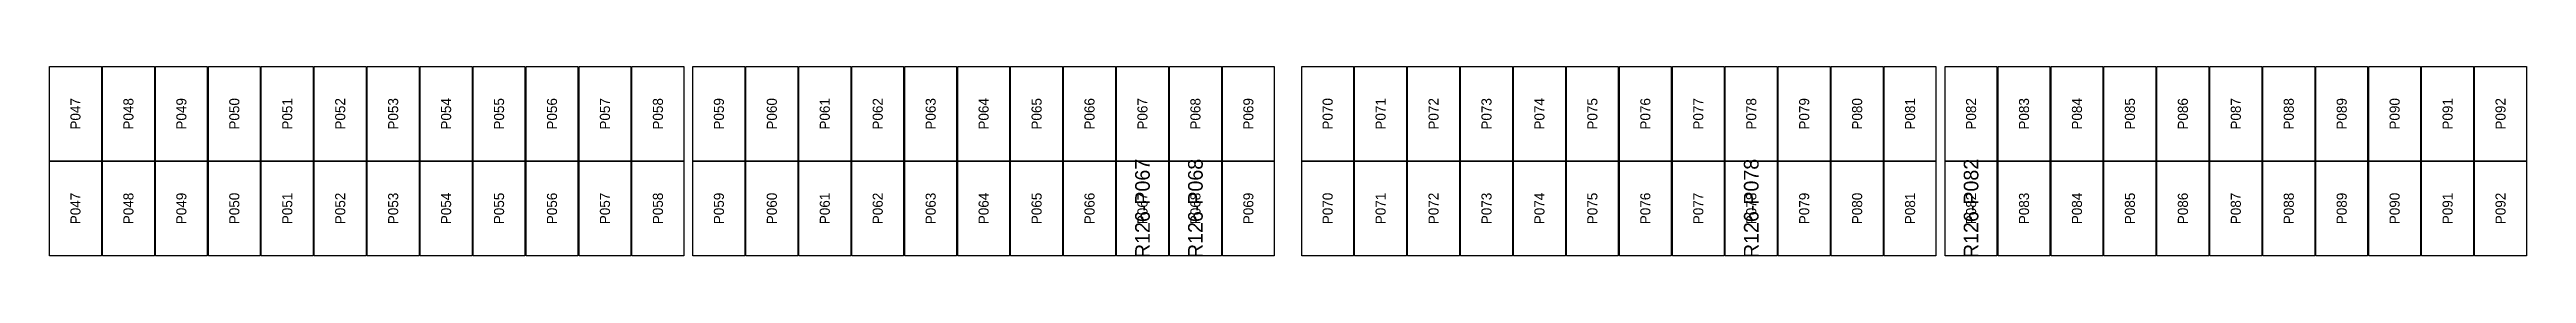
# Model space of a CAD drawing. Extents: x 296295 to 296770, y 651564 to 652121.
# Drawn here: x 296616 to 296670.2, y 651612.9 to 651617 of the extents above; entities that cross this region are included whole.
import ezdxf
from ezdxf.enums import TextEntityAlignment as Align

# ---------------------------------------------------------------- set-up
doc = ezdxf.new("R2010")
doc.units = 0

msp = doc.modelspace()

# ---------------------------------------------------------------- texts
at = {"layer": 'DEFECT_LABELS'}
for s, p in [('R126-P067', (296639.941, 651613.904)), ('R126-P068', (296641.099, 651613.904)), ('R126-P078', (296653.255, 651613.904)), ('R126-P082', (296658.063, 651613.904))]:
    msp.add_text(s, height=0.32, rotation=90, dxfattribs=at).set_placement(p, align=Align.MIDDLE_CENTER)
at = {"layer": 'PANEL_POSITION'}
for s, p in [('P047', (296616.605, 651615.967)), ('P048', (296617.763, 651615.967)), ('P049', (296618.921, 651615.967)), ('P050', (296620.079, 651615.967)), ('P051', (296621.237, 651615.967)), ('P052', (296622.395, 651615.967)), ('P053', (296623.553, 651615.967)), ('P054', (296624.711, 651615.967)), ('P055', (296625.869, 651615.967)), ('P056', (296627.027, 651615.967)), ('P057', (296628.185, 651615.967)), ('P058', (296629.343, 651615.967)), ('P059', (296630.677, 651615.967)), ('P060', (296631.835, 651615.967)), ('P061', (296632.993, 651615.967)), ('P062', (296634.151, 651615.967)), ('P063', (296635.309, 651615.967)), ('P064', (296636.467, 651615.967)), ('P065', (296637.625, 651615.967)), ('P066', (296638.783, 651615.967)), ('P067', (296639.941, 651615.967)), ('P068', (296641.099, 651615.967)), ('P069', (296642.257, 651615.967)), ('P070', (296643.991, 651615.967)), ('P071', (296645.149, 651615.967)), ('P072', (296646.307, 651615.967)), ('P073', (296647.465, 651615.967)), ('P074', (296648.623, 651615.967)), ('P075', (296649.781, 651615.967)), ('P076', (296650.939, 651615.967)), ('P077', (296652.097, 651615.967)), ('P078', (296653.255, 651615.967)), ('P079', (296654.413, 651615.967)), ('P080', (296655.571, 651615.967)), ('P081', (296656.729, 651615.967)), ('P082', (296658.063, 651615.967)), ('P083', (296659.221, 651615.967)), ('P084', (296660.379, 651615.967)), ('P085', (296661.537, 651615.967)), ('P086', (296662.695, 651615.967)), ('P087', (296663.853, 651615.967)), ('P088', (296665.011, 651615.967)), ('P089', (296666.169, 651615.967)), ('P090', (296667.327, 651615.967)), ('P091', (296668.485, 651615.967)), ('P092', (296669.643, 651615.967)), ('P047', (296616.605, 651613.904)), ('P048', (296617.763, 651613.904)), ('P049', (296618.921, 651613.904)), ('P050', (296620.079, 651613.904)), ('P051', (296621.237, 651613.904)), ('P052', (296622.395, 651613.904)), ('P053', (296623.553, 651613.904)), ('P054', (296624.711, 651613.904)), ('P055', (296625.869, 651613.904)), ('P056', (296627.027, 651613.904)), ('P057', (296628.185, 651613.904)), ('P058', (296629.343, 651613.904)), ('P059', (296630.677, 651613.904)), ('P060', (296631.835, 651613.904)), ('P061', (296632.993, 651613.904)), ('P062', (296634.151, 651613.904)), ('P063', (296635.309, 651613.904)), ('P064', (296636.467, 651613.904)), ('P065', (296637.625, 651613.904)), ('P066', (296638.783, 651613.904)), ('P067', (296639.941, 651613.904)), ('P068', (296641.099, 651613.904)), ('P069', (296642.257, 651613.904)), ('P070', (296643.991, 651613.904)), ('P071', (296645.149, 651613.904)), ('P072', (296646.307, 651613.904)), ('P073', (296647.465, 651613.904)), ('P074', (296648.623, 651613.904)), ('P075', (296649.781, 651613.904)), ('P076', (296650.939, 651613.904)), ('P077', (296652.097, 651613.904)), ('P078', (296653.255, 651613.904)), ('P079', (296654.413, 651613.904)), ('P080', (296655.571, 651613.904)), ('P081', (296656.729, 651613.904)), ('P082', (296658.063, 651613.904)), ('P083', (296659.221, 651613.904)), ('P084', (296660.379, 651613.904)), ('P085', (296661.537, 651613.904)), ('P086', (296662.695, 651613.904)), ('P087', (296663.853, 651613.904)), ('P088', (296665.011, 651613.904)), ('P089', (296666.169, 651613.904)), ('P090', (296667.327, 651613.904)), ('P091', (296668.485, 651613.904)), ('P092', (296669.643, 651613.904))]:
    msp.add_text(s, height=0.22, rotation=90, dxfattribs=at).set_placement(p, align=Align.MIDDLE_CENTER)

# ---------------------------------------------------------------- linework, layer by layer
at = {"layer": 'DEFECTIVE_PANELS'}
for points in [[(296639.374, 651614.936), (296640.508, 651614.936), (296640.508, 651612.873), (296639.374, 651612.873)], [(296640.532, 651614.936), (296641.666, 651614.936), (296641.666, 651612.873), (296640.532, 651612.873)], [(296652.688, 651614.936), (296653.822, 651614.936), (296653.822, 651612.873), (296652.688, 651612.873)], [(296657.496, 651614.936), (296658.63, 651614.936), (296658.63, 651612.873), (296657.496, 651612.873)]]:
    msp.add_lwpolyline(points, close=True, dxfattribs=at)
at = {"layer": 'PANELS_MASTER'}
for points in [[(296616.038, 651616.999), (296617.172, 651616.999), (296617.172, 651614.936), (296616.038, 651614.936)], [(296617.196, 651616.999), (296618.33, 651616.999), (296618.33, 651614.936), (296617.196, 651614.936)], [(296618.354, 651616.999), (296619.488, 651616.999), (296619.488, 651614.936), (296618.354, 651614.936)], [(296619.512, 651616.999), (296620.646, 651616.999), (296620.646, 651614.936), (296619.512, 651614.936)], [(296620.67, 651616.999), (296621.804, 651616.999), (296621.804, 651614.936), (296620.67, 651614.936)], [(296621.828, 651616.999), (296622.962, 651616.999), (296622.962, 651614.936), (296621.828, 651614.936)], [(296622.986, 651616.999), (296624.12, 651616.999), (296624.12, 651614.936), (296622.986, 651614.936)], [(296624.144, 651616.999), (296625.278, 651616.999), (296625.278, 651614.936), (296624.144, 651614.936)], [(296625.302, 651616.999), (296626.436, 651616.999), (296626.436, 651614.936), (296625.302, 651614.936)], [(296626.46, 651616.999), (296627.594, 651616.999), (296627.594, 651614.936), (296626.46, 651614.936)], [(296627.618, 651616.999), (296628.752, 651616.999), (296628.752, 651614.936), (296627.618, 651614.936)], [(296628.776, 651616.999), (296629.91, 651616.999), (296629.91, 651614.936), (296628.776, 651614.936)], [(296630.11, 651616.999), (296631.244, 651616.999), (296631.244, 651614.936), (296630.11, 651614.936)], [(296631.268, 651616.999), (296632.402, 651616.999), (296632.402, 651614.936), (296631.268, 651614.936)], [(296632.426, 651616.999), (296633.56, 651616.999), (296633.56, 651614.936), (296632.426, 651614.936)], [(296633.584, 651616.999), (296634.718, 651616.999), (296634.718, 651614.936), (296633.584, 651614.936)], [(296634.742, 651616.999), (296635.876, 651616.999), (296635.876, 651614.936), (296634.742, 651614.936)], [(296635.9, 651616.999), (296637.034, 651616.999), (296637.034, 651614.936), (296635.9, 651614.936)], [(296637.058, 651616.999), (296638.192, 651616.999), (296638.192, 651614.936), (296637.058, 651614.936)], [(296638.216, 651616.999), (296639.35, 651616.999), (296639.35, 651614.936), (296638.216, 651614.936)], [(296639.374, 651616.999), (296640.508, 651616.999), (296640.508, 651614.936), (296639.374, 651614.936)], [(296640.532, 651616.999), (296641.666, 651616.999), (296641.666, 651614.936), (296640.532, 651614.936)], [(296641.69, 651616.999), (296642.824, 651616.999), (296642.824, 651614.936), (296641.69, 651614.936)], [(296643.424, 651616.999), (296644.558, 651616.999), (296644.558, 651614.936), (296643.424, 651614.936)], [(296644.582, 651616.999), (296645.716, 651616.999), (296645.716, 651614.936), (296644.582, 651614.936)], [(296645.74, 651616.999), (296646.874, 651616.999), (296646.874, 651614.936), (296645.74, 651614.936)], [(296646.898, 651616.999), (296648.032, 651616.999), (296648.032, 651614.936), (296646.898, 651614.936)], [(296648.056, 651616.999), (296649.19, 651616.999), (296649.19, 651614.936), (296648.056, 651614.936)], [(296649.214, 651616.999), (296650.348, 651616.999), (296650.348, 651614.936), (296649.214, 651614.936)], [(296650.372, 651616.999), (296651.506, 651616.999), (296651.506, 651614.936), (296650.372, 651614.936)], [(296651.53, 651616.999), (296652.664, 651616.999), (296652.664, 651614.936), (296651.53, 651614.936)], [(296652.688, 651616.999), (296653.822, 651616.999), (296653.822, 651614.936), (296652.688, 651614.936)], [(296653.846, 651616.999), (296654.98, 651616.999), (296654.98, 651614.936), (296653.846, 651614.936)], [(296655.004, 651616.999), (296656.138, 651616.999), (296656.138, 651614.936), (296655.004, 651614.936)], [(296656.162, 651616.999), (296657.296, 651616.999), (296657.296, 651614.936), (296656.162, 651614.936)], [(296657.496, 651616.999), (296658.63, 651616.999), (296658.63, 651614.936), (296657.496, 651614.936)], [(296658.654, 651616.999), (296659.788, 651616.999), (296659.788, 651614.936), (296658.654, 651614.936)], [(296659.812, 651616.999), (296660.946, 651616.999), (296660.946, 651614.936), (296659.812, 651614.936)], [(296660.97, 651616.999), (296662.104, 651616.999), (296662.104, 651614.936), (296660.97, 651614.936)], [(296662.128, 651616.999), (296663.262, 651616.999), (296663.262, 651614.936), (296662.128, 651614.936)], [(296663.286, 651616.999), (296664.42, 651616.999), (296664.42, 651614.936), (296663.286, 651614.936)], [(296664.444, 651616.999), (296665.578, 651616.999), (296665.578, 651614.936), (296664.444, 651614.936)], [(296665.602, 651616.999), (296666.736, 651616.999), (296666.736, 651614.936), (296665.602, 651614.936)], [(296666.76, 651616.999), (296667.894, 651616.999), (296667.894, 651614.936), (296666.76, 651614.936)], [(296667.918, 651616.999), (296669.052, 651616.999), (296669.052, 651614.936), (296667.918, 651614.936)], [(296669.076, 651616.999), (296670.21, 651616.999), (296670.21, 651614.936), (296669.076, 651614.936)], [(296616.038, 651614.936), (296617.172, 651614.936), (296617.172, 651612.873), (296616.038, 651612.873)], [(296617.196, 651614.936), (296618.33, 651614.936), (296618.33, 651612.873), (296617.196, 651612.873)], [(296618.354, 651614.936), (296619.488, 651614.936), (296619.488, 651612.873), (296618.354, 651612.873)], [(296619.512, 651614.936), (296620.646, 651614.936), (296620.646, 651612.873), (296619.512, 651612.873)], [(296620.67, 651614.936), (296621.804, 651614.936), (296621.804, 651612.873), (296620.67, 651612.873)], [(296621.828, 651614.936), (296622.962, 651614.936), (296622.962, 651612.873), (296621.828, 651612.873)], [(296622.986, 651614.936), (296624.12, 651614.936), (296624.12, 651612.873), (296622.986, 651612.873)], [(296624.144, 651614.936), (296625.278, 651614.936), (296625.278, 651612.873), (296624.144, 651612.873)], [(296625.302, 651614.936), (296626.436, 651614.936), (296626.436, 651612.873), (296625.302, 651612.873)], [(296626.46, 651614.936), (296627.594, 651614.936), (296627.594, 651612.873), (296626.46, 651612.873)], [(296627.618, 651614.936), (296628.752, 651614.936), (296628.752, 651612.873), (296627.618, 651612.873)], [(296628.776, 651614.936), (296629.91, 651614.936), (296629.91, 651612.873), (296628.776, 651612.873)], [(296630.11, 651614.936), (296631.244, 651614.936), (296631.244, 651612.873), (296630.11, 651612.873)], [(296631.268, 651614.936), (296632.402, 651614.936), (296632.402, 651612.873), (296631.268, 651612.873)], [(296632.426, 651614.936), (296633.56, 651614.936), (296633.56, 651612.873), (296632.426, 651612.873)], [(296633.584, 651614.936), (296634.718, 651614.936), (296634.718, 651612.873), (296633.584, 651612.873)], [(296634.742, 651614.936), (296635.876, 651614.936), (296635.876, 651612.873), (296634.742, 651612.873)], [(296635.9, 651614.936), (296637.034, 651614.936), (296637.034, 651612.873), (296635.9, 651612.873)], [(296637.058, 651614.936), (296638.192, 651614.936), (296638.192, 651612.873), (296637.058, 651612.873)], [(296638.216, 651614.936), (296639.35, 651614.936), (296639.35, 651612.873), (296638.216, 651612.873)], [(296641.69, 651614.936), (296642.824, 651614.936), (296642.824, 651612.873), (296641.69, 651612.873)], [(296643.424, 651614.936), (296644.558, 651614.936), (296644.558, 651612.873), (296643.424, 651612.873)], [(296644.582, 651614.936), (296645.716, 651614.936), (296645.716, 651612.873), (296644.582, 651612.873)], [(296645.74, 651614.936), (296646.874, 651614.936), (296646.874, 651612.873), (296645.74, 651612.873)], [(296646.898, 651614.936), (296648.032, 651614.936), (296648.032, 651612.873), (296646.898, 651612.873)], [(296648.056, 651614.936), (296649.19, 651614.936), (296649.19, 651612.873), (296648.056, 651612.873)], [(296649.214, 651614.936), (296650.348, 651614.936), (296650.348, 651612.873), (296649.214, 651612.873)], [(296650.372, 651614.936), (296651.506, 651614.936), (296651.506, 651612.873), (296650.372, 651612.873)], [(296651.53, 651614.936), (296652.664, 651614.936), (296652.664, 651612.873), (296651.53, 651612.873)], [(296653.846, 651614.936), (296654.98, 651614.936), (296654.98, 651612.873), (296653.846, 651612.873)], [(296655.004, 651614.936), (296656.138, 651614.936), (296656.138, 651612.873), (296655.004, 651612.873)], [(296656.162, 651614.936), (296657.296, 651614.936), (296657.296, 651612.873), (296656.162, 651612.873)], [(296658.654, 651614.936), (296659.788, 651614.936), (296659.788, 651612.873), (296658.654, 651612.873)], [(296659.812, 651614.936), (296660.946, 651614.936), (296660.946, 651612.873), (296659.812, 651612.873)], [(296660.97, 651614.936), (296662.104, 651614.936), (296662.104, 651612.873), (296660.97, 651612.873)], [(296662.128, 651614.936), (296663.262, 651614.936), (296663.262, 651612.873), (296662.128, 651612.873)], [(296663.286, 651614.936), (296664.42, 651614.936), (296664.42, 651612.873), (296663.286, 651612.873)], [(296664.444, 651614.936), (296665.578, 651614.936), (296665.578, 651612.873), (296664.444, 651612.873)], [(296665.602, 651614.936), (296666.736, 651614.936), (296666.736, 651612.873), (296665.602, 651612.873)], [(296666.76, 651614.936), (296667.894, 651614.936), (296667.894, 651612.873), (296666.76, 651612.873)], [(296667.918, 651614.936), (296669.052, 651614.936), (296669.052, 651612.873), (296667.918, 651612.873)], [(296669.076, 651614.936), (296670.21, 651614.936), (296670.21, 651612.873), (296669.076, 651612.873)]]:
    msp.add_lwpolyline(points, close=True, dxfattribs=at)

msp.set_redraw_order([(e.dxf.handle, doc.entitydb.next_handle()) for e in msp.query("TEXT MTEXT ATTDEF DIMENSION ARC_DIMENSION")])  # texts and dimensions are drawn at this point

doc.saveas('drawing.dxf')
